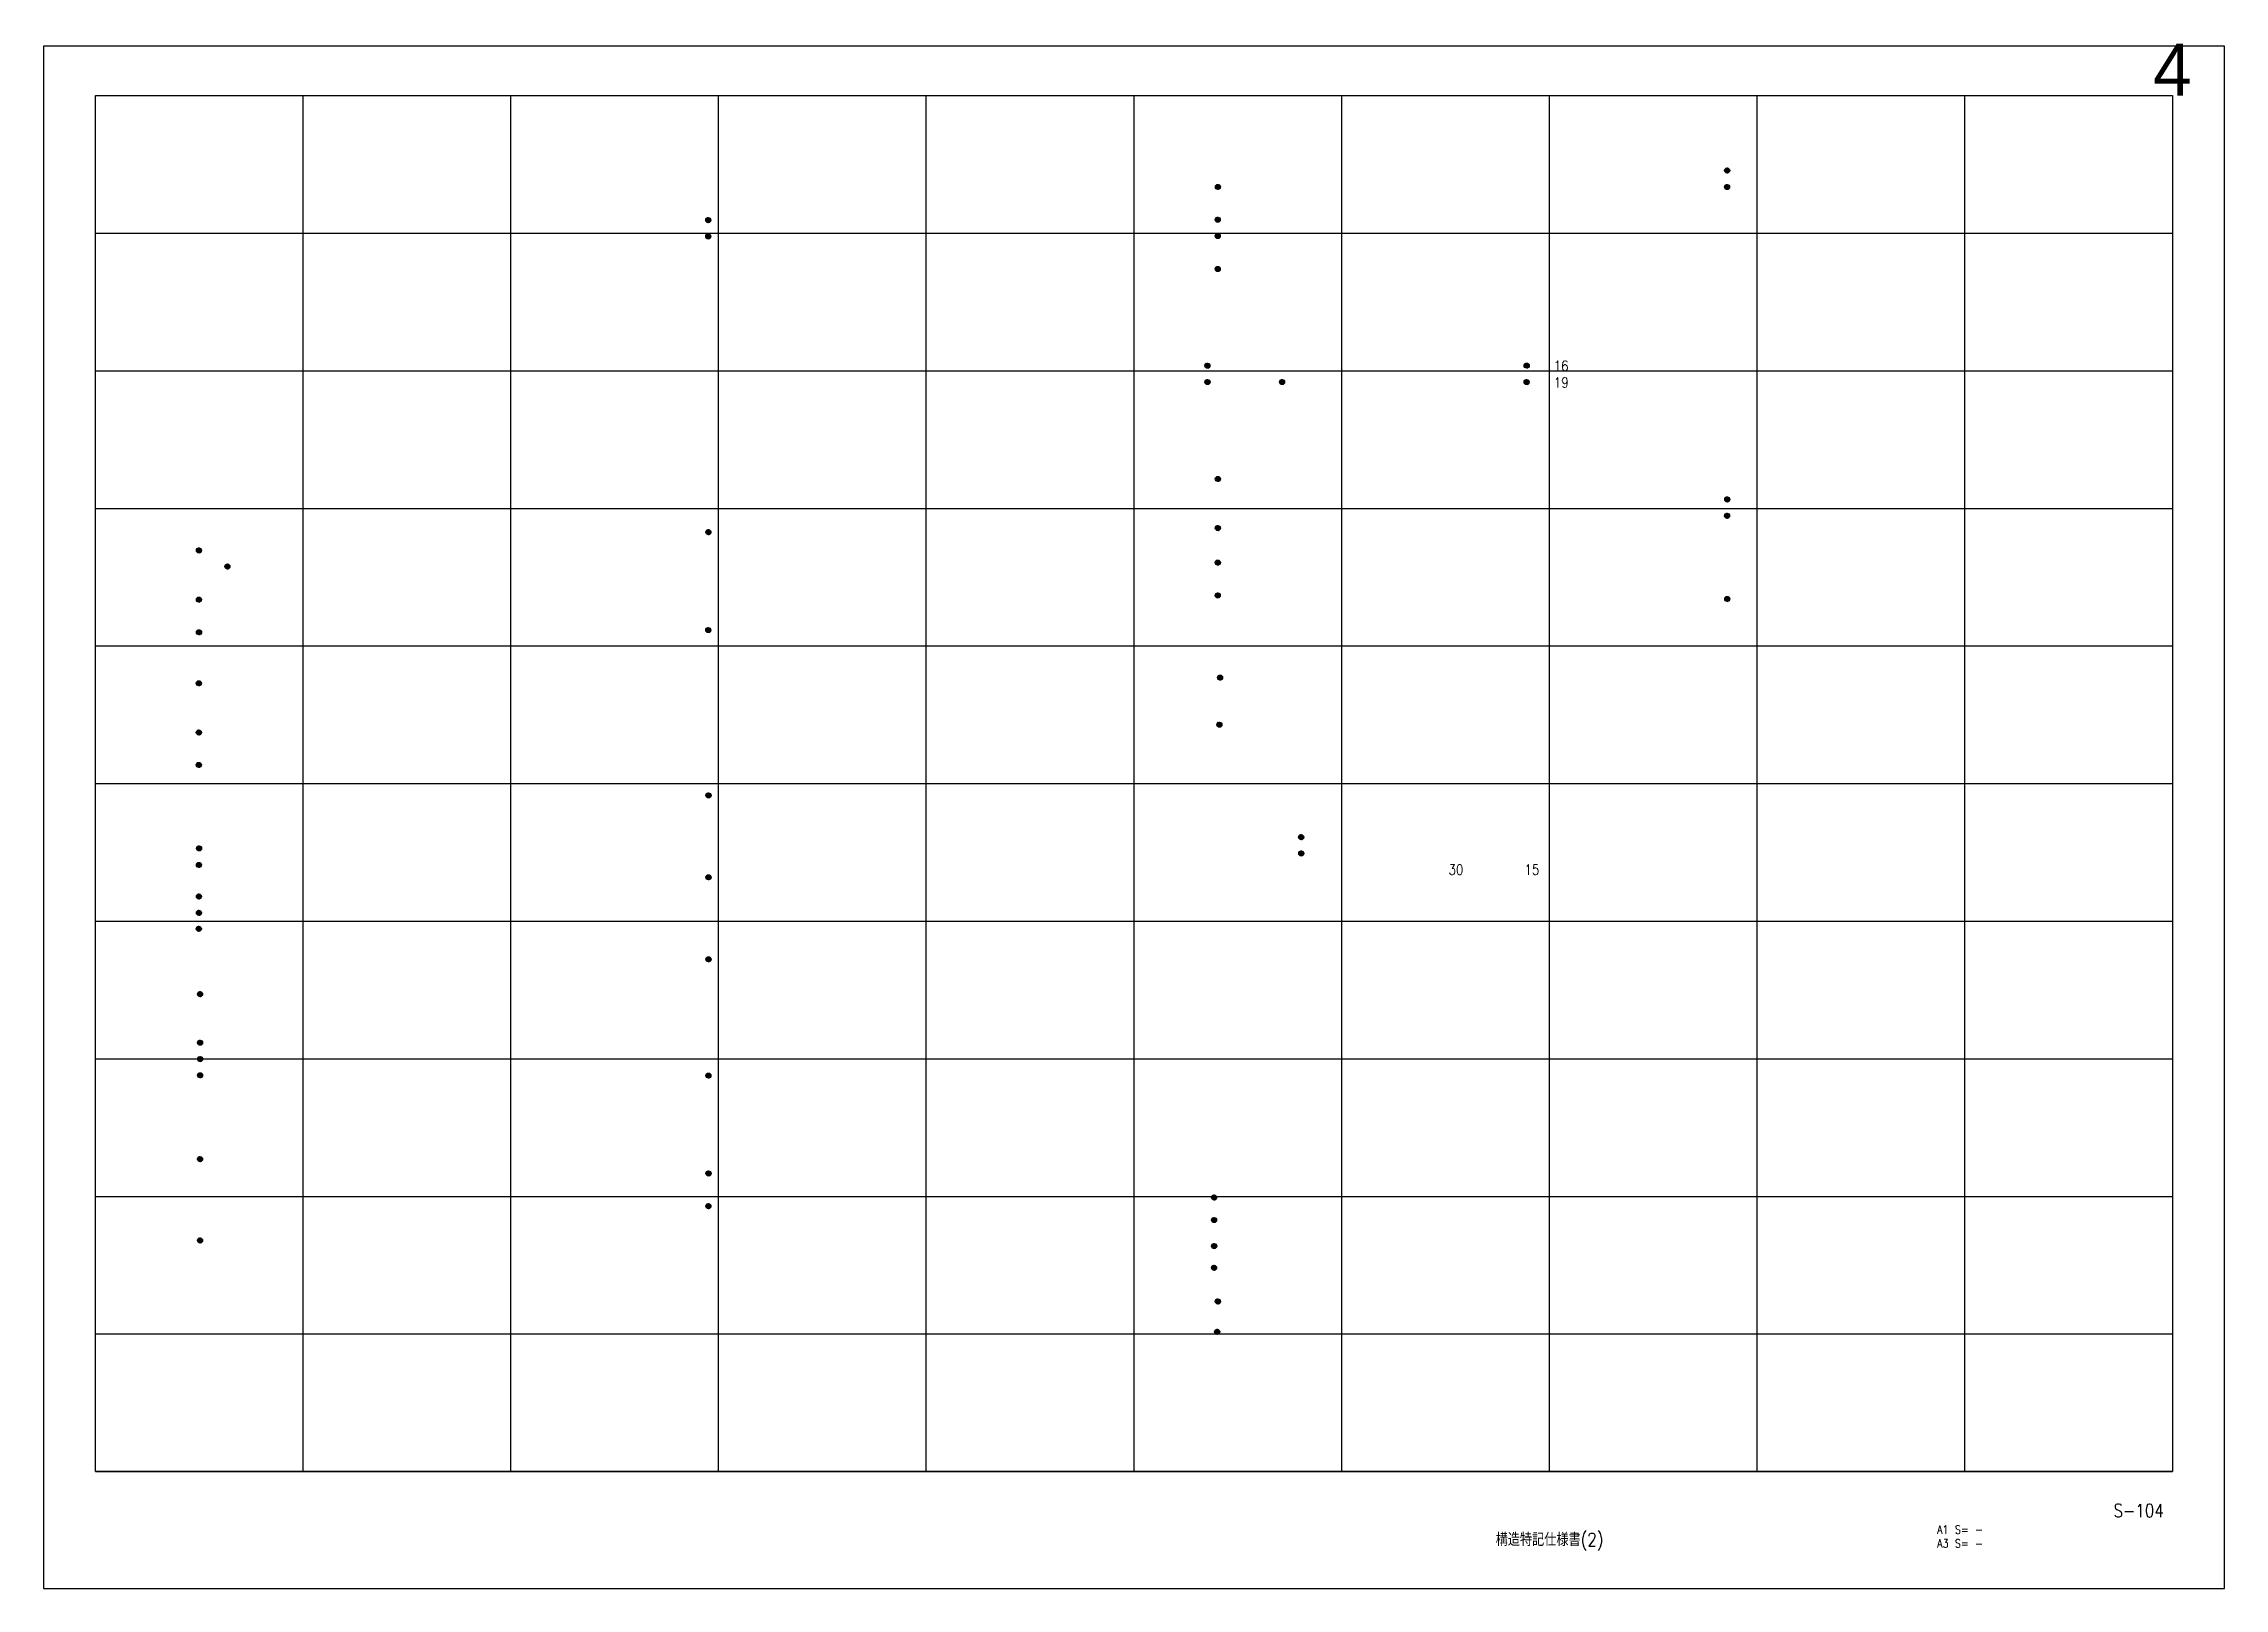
# Model space of a CAD drawing. Extents: x -180000 to 810000, y -1678500 to 210463.
# Drawn here: x 0 to 210000, y -658500 to -509750 of the extents above; entities that cross this region are included whole.
import ezdxf
from ezdxf.enums import TextEntityAlignment as Align

# ---------------------------------------------------------------- set-up
doc = ezdxf.new("R2010")
doc.units = 0
doc.header["$MEASUREMENT"] = 0
doc.layers.get('0').update_dxf_attribs({"color": 3, "linetype": 'CONTINUOUS'})
doc.layers.add('99_レイアウト枠', color=251, linetype='CONTINUOUS', plot=False)
doc.layers.add('99_頁番号', color=6, linetype='CONTINUOUS')
doc.layers.add('注記', color=3, linetype='CONTINUOUS')
doc.styles.add('DRACAD', font='txt', dxfattribs={"width": 0.85, "bigfont": 'extfont2'})
doc.styles.get("Standard").update_dxf_attribs({"font": 'Osaka.ttc'})

msp = doc.modelspace()

# ---------------------------------------------------------------- texts
at = {"layer": '99_レイアウト枠', "insert": (205000, -514750), "char_height": 5000, "attachment_point": 8}
msp.add_mtext('4', dxfattribs=at)
at = {"layer": '99_頁番号', "attachment_point": 4, "style": 'DRACAD'}
for s, insert, char_height in [('{S-104}', (199330.6, -651003.9), 1250), ('{構造特記仕様書(2)}', (139830.6, -654003.9), 1250), ('A1 S= - ^JA3 S= - ', (182330.6, -653507.5), 800)]:
    msp.add_mtext(s, dxfattribs=dict(at, insert=insert, char_height=char_height))
at = {"layer": '注記', "style": 'DRACAD', "width": 0.85}
for s, p in [('16', (146132, -540769.9)), ('19', (146137.6, -542386.8)), ('30', (136002.7, -589296.4)), ('15', (143316.5, -589287.5))]:
    msp.add_text(s, height=980, dxfattribs=at).set_placement(p, align=Align.MIDDLE_CENTER)

# ---------------------------------------------------------------- blocks, each defined once
blk = doc.blocks.new('標準図マーク')
h = blk.add_hatch()
h.set_pattern_fill('ANSI31', color=256, scale=200)
h.paths.add_polyline_path([(7471, -387120, 1), (6971, -387120, 1)])
blk.add_circle((7221, -387120), 250)

# ---------------------------------------------------------------- linework, layer by layer
at = {"layer": '99_レイアウト枠'}
for p, q in [((5000, -647250), (5000, -514750)), ((25000, -647250), (25000, -514750)), ((45000, -647250), (45000, -514750)), ((65000, -647250), (65000, -514750)), ((85000, -647250), (85000, -514750)), ((105000, -647250), (105000, -514750)), ((125000, -647250), (125000, -514750)), ((145000, -647250), (145000, -514750)), ((165000, -647250), (165000, -514750)), ((185000, -647250), (185000, -514750)), ((5000, -528000), (205000, -528000)), ((5000, -541250), (205000, -541250)), ((5000, -554500), (205000, -554500)), ((5000, -567750), (205000, -567750)), ((5000, -581000), (205000, -581000)), ((5000, -594250), (205000, -594250)), ((5000, -607500), (205000, -607500)), ((5000, -620750), (205000, -620750)), ((5000, -634000), (205000, -634000)), ((5000, -647250), (205000, -647250))]:
    msp.add_line(p, q, dxfattribs=at)
for points in [[(0, -658500), (210000, -658500), (210000, -510000), (0, -510000)], [(5000, -514750), (205000, -514750), (205000, -647250), (5000, -647250)]]:
    msp.add_lwpolyline(points, close=True, dxfattribs=at)

# ---------------------------------------------------------------- block references
at = {"layer": '注記', "xscale": 0.98, "yscale": 0.98, "zscale": 0.98}
for p in [(155043.6, -142589.6), (106002.6, -144170.3), (155036.7, -144186.4), (56926.9, -147368.8), (105985.1, -147328.2), (56925.8, -148930.1), (105987.2, -148899), (105984.9, -152074.2), (104989.6, -161392.3), (135735.9, -161377.7), (105000.8, -162958.9), (112176.7, -162962.5), (135728.1, -162966.8), (105998.8, -172285.4), (155048.5, -174256.3), (105996.1, -177017.3), (155037.3, -175839.7), (7881.2, -179171.3), (56942.7, -177415.3), (10618.9, -180724.7), (105996.2, -180351.5), (105989.3, -183508.5), (7877.2, -183907.8), (155049.5, -183845.3), (7886.7, -187052.2), (56927.9, -186847.9), (7870, -191969.5), (106211.4, -191424), (106148.9, -195958.6), (7873.7, -196704.4), (7867.4, -199828.6), (56952.7, -202767), (7888, -207868), (114023.2, -206783.6), (114034.4, -208344.6), (7883.2, -209457), (56950.4, -210647.4), (7878.6, -212500.9), (7877.7, -214069.1), (7868, -215611.5), (56946.8, -218541.8), (7985.7, -221902.5), (7988.1, -226584.2), (7987.9, -228158.3), (7992.2, -229717.3), (56943.5, -229743.4), (7984.3, -237792.8), (56952.9, -239164.1), (56935.5, -242319.2), (105634, -241485), (105631.6, -243661.4), (7989.1, -245622.8), (105639.6, -246163.8), (105632.5, -248257.2), (105996.5, -251494.1), (105933.3, -254415.8)]:
    msp.add_blockref('標準図マーク', p, dxfattribs=at)

msp.set_redraw_order([(e.dxf.handle, doc.entitydb.next_handle()) for e in msp.query("TEXT MTEXT ATTDEF DIMENSION ARC_DIMENSION")])  # texts and dimensions are drawn at this point

doc.saveas('drawing.dxf')
